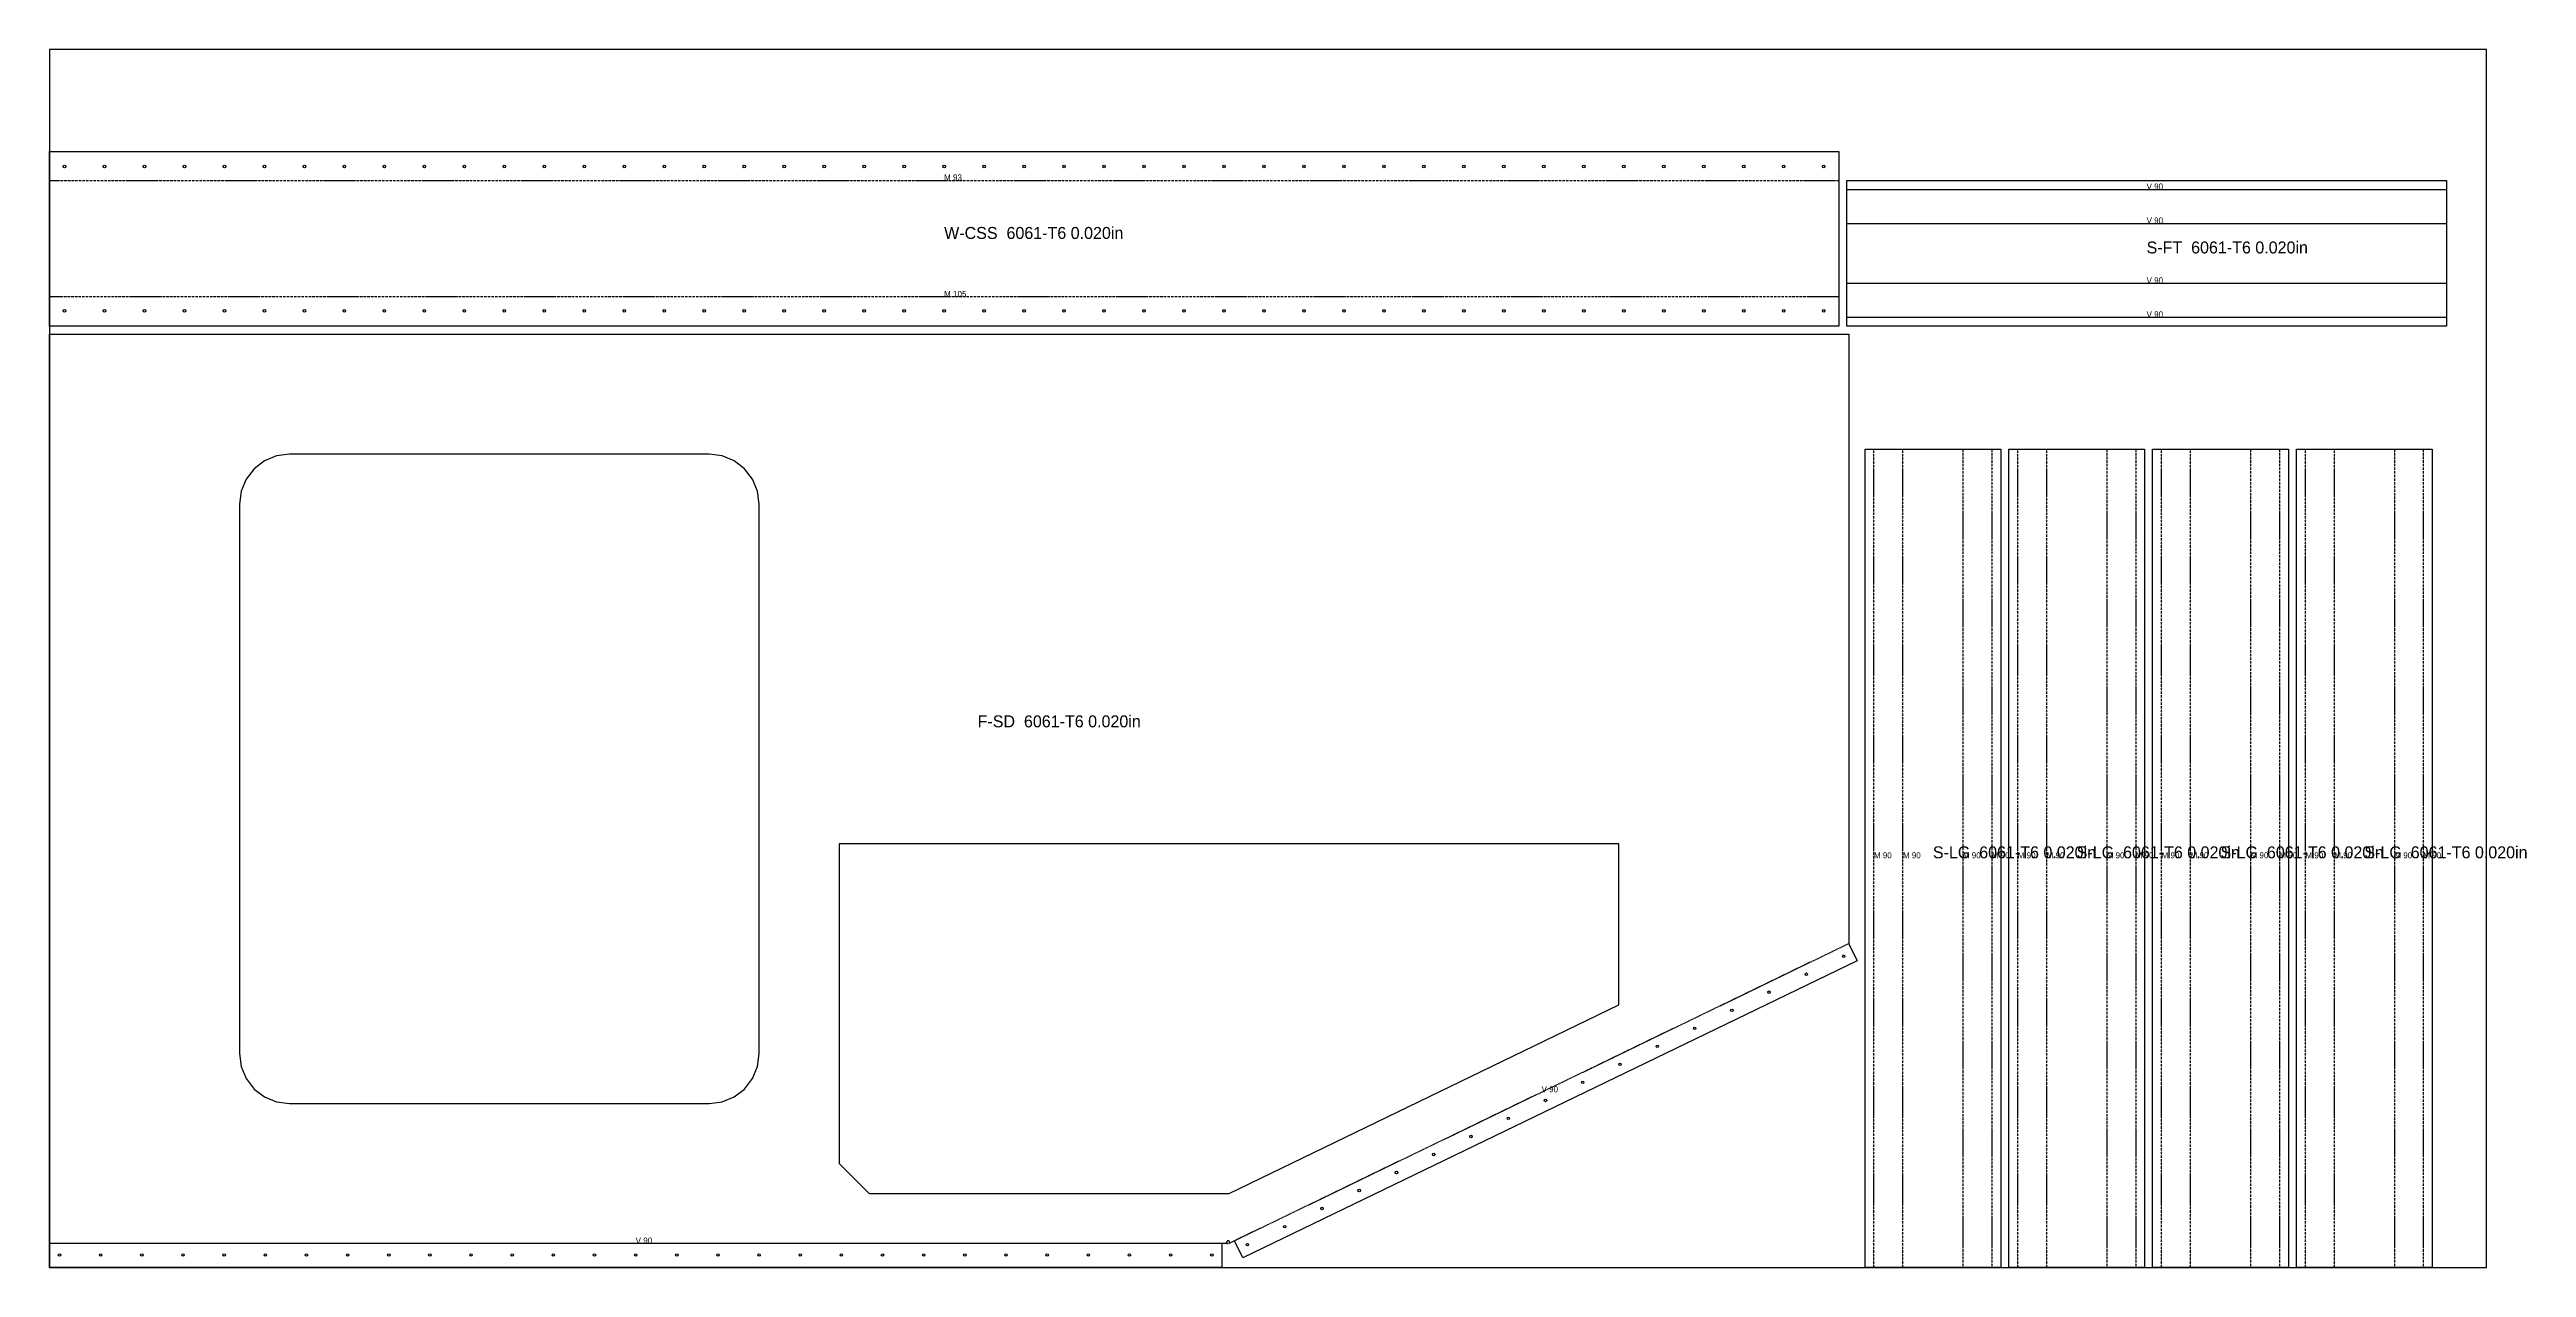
# Model space of a CAD drawing. Header units: millimetres. Extents: x 0 to 2478, y 0 to 1219.
import ezdxf

# ---------------------------------------------------------------- set-up
doc = ezdxf.new("R2010")
doc.units = ezdxf.units.MM
doc.linetypes.add('DASHDOT', pattern=[3.556, 2.54, -0.508, 0, -0.508])
doc.linetypes.add('DASHED', pattern=[1.524, 1.27, -0.254])
for name, color, linetype in [('CUT', 7, 'CONTINUOUS'), ('ETCH', 8, 'CONTINUOUS'), ('HOLE', 6, 'CONTINUOUS'), ('MOUNTAIN', 5, 'DASHDOT'), ('VALLEY', 1, 'DASHED')]:
    doc.layers.add(name, color=color, linetype=linetype)

msp = doc.modelspace()

# ---------------------------------------------------------------- texts
at = {"layer": 'ETCH'}
for s, height, p in [('M 93', 6, (895, 1088)), ('V 90', 6, (2098, 1078.9)), ('W-CSS  6061-T6 0.020in', 12, (895, 1029.4)), ('V 90', 6, (2098, 1044.9)), ('S-FT  6061-T6 0.020in', 12, (2098, 1014.9)), ('M 105', 6, (895, 971.4)), ('V 90', 6, (2098, 984.9)), ('V 90', 6, (2098, 950.9)), ('F-SD  6061-T6 0.020in', 12, (928.5, 540.6)), ('S-LG  6061-T6 0.020in', 12, (1884.2, 409.5)), ('S-LG  6061-T6 0.020in', 12, (2028.1, 409.5)), ('S-LG  6061-T6 0.020in', 12, (2172, 409.5)), ('S-LG  6061-T6 0.020in', 12, (2315.9, 409.5)), ('M 90', 6, (1825.2, 409.5)), ('M 90', 6, (1854.2, 409.5)), ('M 90', 6, (1914.2, 409.5)), ('M 90', 6, (1943.2, 409.5)), ('M 90', 6, (1969.1, 409.5)), ('M 90', 6, (1998.1, 409.5)), ('M 90', 6, (2058.1, 409.5)), ('M 90', 6, (2087.1, 409.5)), ('M 90', 6, (2113, 409.5)), ('M 90', 6, (2142, 409.5)), ('M 90', 6, (2202, 409.5)), ('M 90', 6, (2230.9, 409.5)), ('M 90', 6, (2256.9, 409.5)), ('M 90', 6, (2285.9, 409.5)), ('M 90', 6, (2345.9, 409.5)), ('M 90', 6, (2374.8, 409.5)), ('V 90', 6, (1492.7, 175.3)), ('V 90', 6, (586.4, 24))]:
    msp.add_text(s, height=height, dxfattribs=at).set_placement(p)

# ---------------------------------------------------------------- linework, layer by layer
at = {"layer": 'CUT'}
for points in [[(1790, 1116.9), (1790, 942), (0, 942), (0, 1116.9), (1790, 1116.9)], [(1798, 1087.9), (2398, 1087.9), (2398, 942), (1798, 942), (1798, 1087.9)], [(1185.5, 26.6), (1180, 24), (1179.8, 24), (1179.8, 24), (1180, 24), (1180.1, 24.1), (1180.2, 24.2), (1180.3, 24.3), (1180.4, 24.5), (1180.4, 24.6), (1180.5, 24.7), (1180.6, 24.9), (1180.6, 25), (1180.6, 25.1), (1180.6, 25.3), (1180.6, 25.4), (1180.6, 25.6), (1180.6, 25.7), (1180.5, 25.9), (1180.4, 26), (1180.4, 26.1), (1180.3, 26.2), (1180.2, 26.4), (1180.1, 26.5), (1180, 26.5), (1179.8, 26.6), (1179.7, 26.7), (1179.6, 26.7), (1179.4, 26.8), (1179.3, 26.8), (1179.1, 26.8), (1179, 26.8), (1178.8, 26.8), (1178.7, 26.7), (1178.5, 26.7), (1178.4, 26.6), (1178.3, 26.5), (1178.2, 26.5), (1178.1, 26.4), (1178, 26.2), (1177.9, 26.1), (1177.8, 26), (1177.7, 25.9), (1177.7, 25.7), (1177.7, 25.6), (1177.6, 25.4), (1177.6, 25.3), (1177.6, 25.1), (1177.7, 25), (1177.7, 24.9), (1177.7, 24.7), (1177.8, 24.6), (1177.9, 24.5), (1178, 24.3), (1178.1, 24.2), (1178.2, 24.1), (1178.3, 24), (1178.4, 24), (1178.4, 24), (1172.8, 24), (1172.8, 0), (0, 0), (0, 934), (1800, 934), (1800, 324), (1808.3, 306.9), (1193.7, 9.5), (1185.5, 26.6)], [(1952.1, 819), (1952.1, 0), (1816.3, 0), (1816.3, 819), (1952.1, 819)], [(2096, 819), (2096, 0), (1960.1, 0), (1960.1, 819), (2096, 819)], [(2239.9, 819), (2239.9, 0), (2104, 0), (2104, 819), (2239.9, 819)], [(2383.8, 819), (2383.8, 0), (2247.9, 0), (2247.9, 819), (2383.8, 819)], [(204.6, 799.3), (196.7, 789), (191.7, 776.9), (190, 764), (190, 214), (191.7, 201), (196.7, 189), (204.6, 178.6), (215, 170.7), (227.1, 165.7), (240, 164), (660, 164), (672.9, 165.7), (685, 170.7), (695.4, 178.6), (703.3, 189), (708.3, 201), (710, 214), (710, 764), (708.3, 776.9), (703.3, 789), (695.4, 799.3), (685, 807.3), (672.9, 812.3), (660, 814), (240, 814), (227.1, 812.3), (215, 807.3), (204.6, 799.3)], [(790, 104), (820, 74), (1180, 74), (1570, 263), (1570, 424), (790, 424), (790, 104)]]:
    msp.add_lwpolyline(points, close=True, dxfattribs=at)
at = {"layer": 'ETCH'}
msp.add_lwpolyline([(0, 0), (2438, 0), (2438, 1219), (0, 1219)], close=True, dxfattribs=at)
at = {"layer": 'HOLE'}
for centre in [(15, 1101.9), (55, 1101.9), (95, 1101.9), (135, 1101.9), (175, 1101.9), (215, 1101.9), (255, 1101.9), (295, 1101.9), (335, 1101.9), (375, 1101.9), (415, 1101.9), (455, 1101.9), (495, 1101.9), (535, 1101.9), (575, 1101.9), (615, 1101.9), (655, 1101.9), (695, 1101.9), (735, 1101.9), (775, 1101.9), (815, 1101.9), (855, 1101.9), (895, 1101.9), (935, 1101.9), (975, 1101.9), (1015, 1101.9), (1055, 1101.9), (1095, 1101.9), (1135, 1101.9), (1175, 1101.9), (1215, 1101.9), (1255, 1101.9), (1295, 1101.9), (1335, 1101.9), (1375, 1101.9), (1415, 1101.9), (1455, 1101.9), (1495, 1101.9), (1535, 1101.9), (1575, 1101.9), (1615, 1101.9), (1655, 1101.9), (1695, 1101.9), (1735, 1101.9), (1775, 1101.9), (15, 957.5), (55, 957.5), (95, 957.5), (135, 957.5), (175, 957.5), (215, 957.5), (255, 957.5), (295, 957.5), (335, 957.5), (375, 957.5), (415, 957.5), (455, 957.5), (495, 957.5), (535, 957.5), (575, 957.5), (615, 957.5), (655, 957.5), (695, 957.5), (735, 957.5), (775, 957.5), (815, 957.5), (855, 957.5), (895, 957.5), (935, 957.5), (975, 957.5), (1015, 957.5), (1055, 957.5), (1095, 957.5), (1135, 957.5), (1175, 957.5), (1215, 957.5), (1255, 957.5), (1295, 957.5), (1335, 957.5), (1375, 957.5), (1415, 957.5), (1455, 957.5), (1495, 957.5), (1535, 957.5), (1575, 957.5), (1615, 957.5), (1655, 957.5), (1695, 957.5), (1735, 957.5), (1775, 957.5), (1794.9, 311.5), (1720.3, 275.5), (1757.6, 293.5), (1683.1, 257.4), (1645.8, 239.4), (1571.2, 203.3), (1608.5, 221.3), (1533.9, 185.3), (1459.4, 149.2), (1496.6, 167.2), (1422.1, 131.1), (1384.8, 113.1), (1310.2, 77), (1347.5, 95.1), (1273, 59), (1235.7, 40.9), (10, 12.5), (51.2, 12.5), (92.3, 12.5), (133.5, 12.5), (174.7, 12.5), (215.9, 12.5), (257, 12.5), (298.2, 12.5), (339.4, 12.5), (380.5, 12.5), (421.7, 12.5), (462.9, 12.5), (504, 12.5), (545.2, 12.5), (586.4, 12.5), (627.6, 12.5), (668.7, 12.5), (709.9, 12.5), (751.1, 12.5), (792.2, 12.5), (833.4, 12.5), (874.6, 12.5), (915.7, 12.5), (956.9, 12.5), (998.1, 12.5), (1039.3, 12.5), (1080.4, 12.5), (1121.6, 12.5), (1162.8, 12.5), (1198.4, 22.9)]:
    msp.add_circle(centre, 1.25, dxfattribs=at)
at = {"layer": 'MOUNTAIN'}
for p, q in [((0, 1088), (1790, 1088)), ((1790, 971.4), (0, 971.4)), ((1825.2, 0), (1825.2, 819)), ((1854.2, 0), (1854.2, 819)), ((1914.2, 819), (1914.2, 0)), ((1943.2, 819), (1943.2, 0)), ((1969.1, 0), (1969.1, 819)), ((1998.1, 0), (1998.1, 819)), ((2058.1, 819), (2058.1, 0)), ((2087.1, 819), (2087.1, 0)), ((2113, 0), (2113, 819)), ((2142, 0), (2142, 819)), ((2202, 819), (2202, 0)), ((2230.9, 819), (2230.9, 0)), ((2256.9, 0), (2256.9, 819)), ((2285.9, 0), (2285.9, 819)), ((2345.9, 819), (2345.9, 0)), ((2374.8, 819), (2374.8, 0))]:
    msp.add_line(p, q, dxfattribs=at)
at = {"layer": 'VALLEY'}
for p, q in [((1798, 1078.9), (2398, 1078.9)), ((1798, 1044.9), (2398, 1044.9)), ((2398, 984.9), (1798, 984.9)), ((2398, 950.9), (1798, 950.9)), ((1800, 324), (1185.5, 26.6)), ((1172.8, 24), (0, 24))]:
    msp.add_line(p, q, dxfattribs=at)

msp.set_redraw_order([(e.dxf.handle, doc.entitydb.next_handle()) for e in msp.query("TEXT MTEXT ATTDEF DIMENSION ARC_DIMENSION")])  # texts and dimensions are drawn at this point

doc.saveas('drawing.dxf')
